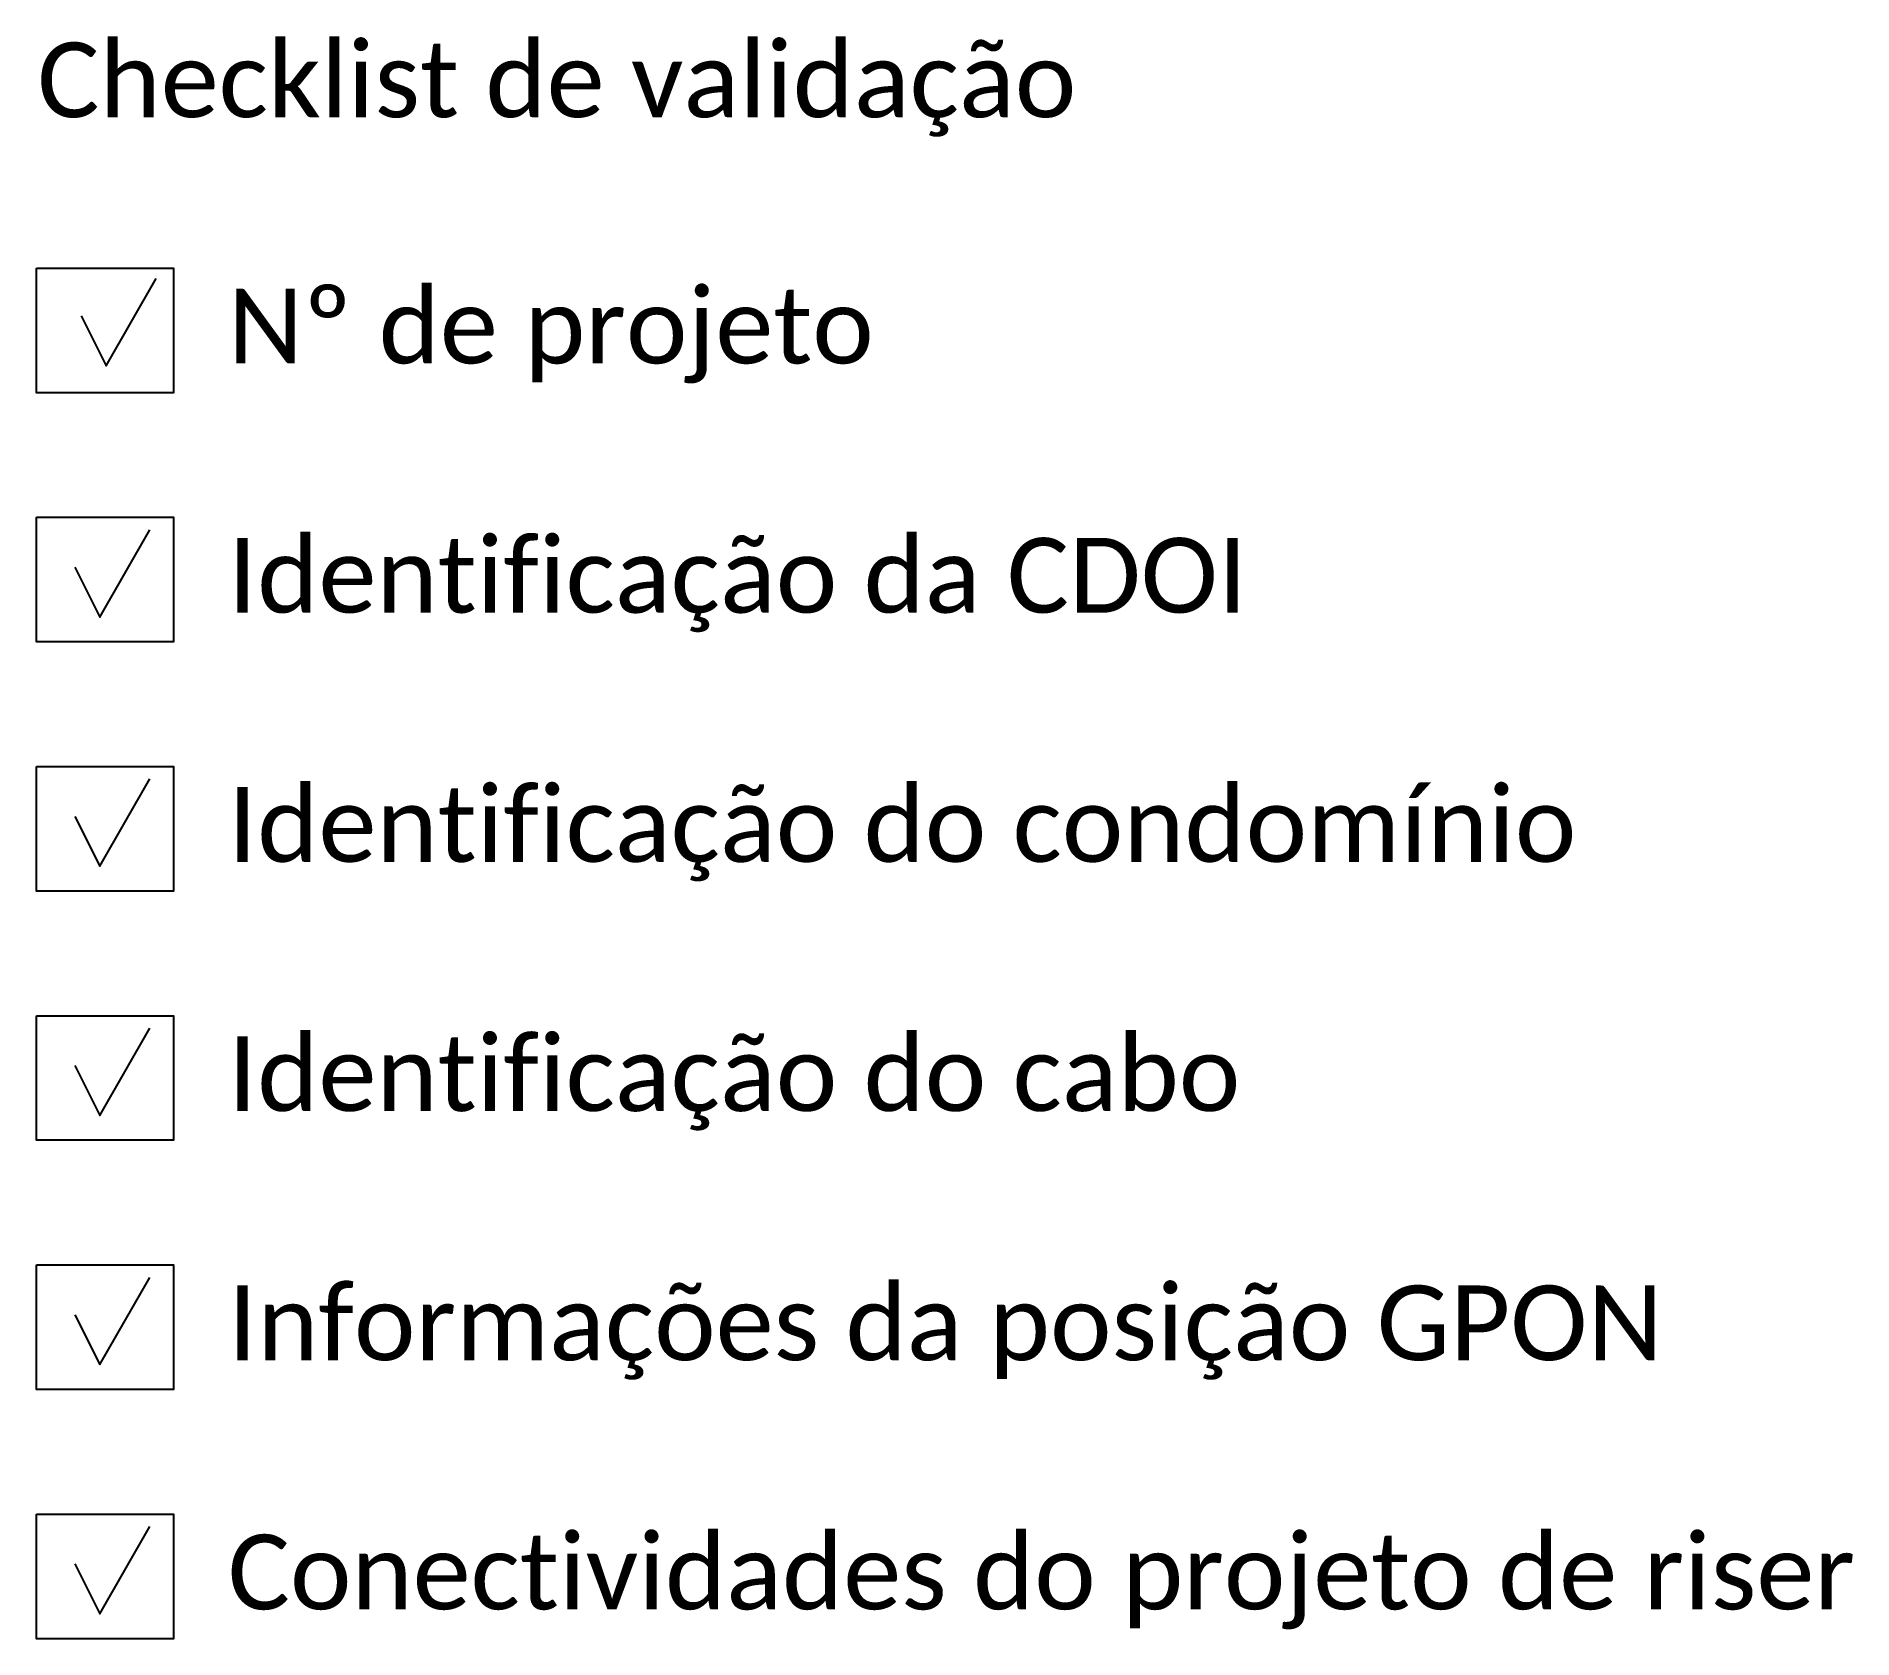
# Model space of a CAD drawing. Header units: metres. Extents: x 654 to 1849, y 200 to 807.
# Drawn here: x 1580.3 to 1849, y 570 to 807 of the extents above; entities that cross this region are included whole.
import ezdxf

# ---------------------------------------------------------------- set-up
doc = ezdxf.new("R2010")
doc.units = ezdxf.units.M
doc.header["$LTSCALE"] = 0.001
doc.layers.add('10.0 - Cartográfico - Divisa', color=252, linetype='Continuous')
doc.styles.add('WMF-Calibri0', font='calibri.ttf')

msp = doc.modelspace()

# ---------------------------------------------------------------- texts
at = {"color": 0, "style": 'WMF-Calibri0'}
for s, p in [('Checklist de validação', (1580.44, 795.08)), ('Nº de projeto ', (1608.62, 758.65)), ('Identificação da CDOI ', (1608.62, 721.78)), ('Identificação do condomínio', (1608.62, 684.92)), ('Identificação do cabo ', (1608.62, 648.06)), ('Informações da posição GPON ', (1608.62, 611.19)), ('Conectividades do projeto de riser ', (1608.62, 574.33))]:
    msp.add_text(s, height=11.0592, dxfattribs=at).set_placement(p)

# ---------------------------------------------------------------- linework, layer by layer
at = {"layer": '10.0 - Cartográfico - Divisa', "color": 0, "linetype": 'Continuous'}
for points in [[(1580.28, 772.75), (1600.55, 772.75), (1600.55, 754.32), (1580.28, 754.32)], [(1580.28, 735.89), (1600.55, 735.89), (1600.55, 717.46), (1580.28, 717.46)], [(1580.28, 699.02), (1600.55, 699.02), (1600.55, 680.59), (1580.28, 680.59)], [(1580.28, 662.16), (1600.55, 662.16), (1600.55, 643.73), (1580.28, 643.73)], [(1580.28, 625.3), (1600.55, 625.3), (1600.55, 606.86), (1580.28, 606.86)], [(1580.28, 588.43), (1600.55, 588.43), (1600.55, 570), (1580.28, 570)]]:
    msp.add_lwpolyline(points, close=True, dxfattribs=at)
for points in [[(1586.93, 765.69), (1590.62, 758.32), (1597.99, 771.22)], [(1585.99, 728.52), (1589.67, 721.14), (1597.05, 734.04)], [(1585.99, 691.65), (1589.67, 684.28), (1597.05, 697.18)], [(1585.99, 654.79), (1589.67, 647.41), (1597.05, 660.32)], [(1585.99, 617.92), (1589.67, 610.55), (1597.05, 623.45)], [(1585.99, 581.06), (1589.67, 573.69), (1597.05, 586.59)]]:
    msp.add_lwpolyline(points, dxfattribs=at)

msp.set_redraw_order([(e.dxf.handle, doc.entitydb.next_handle()) for e in msp.query("TEXT MTEXT ATTDEF DIMENSION ARC_DIMENSION")])  # texts and dimensions are drawn at this point

doc.saveas('drawing.dxf')
